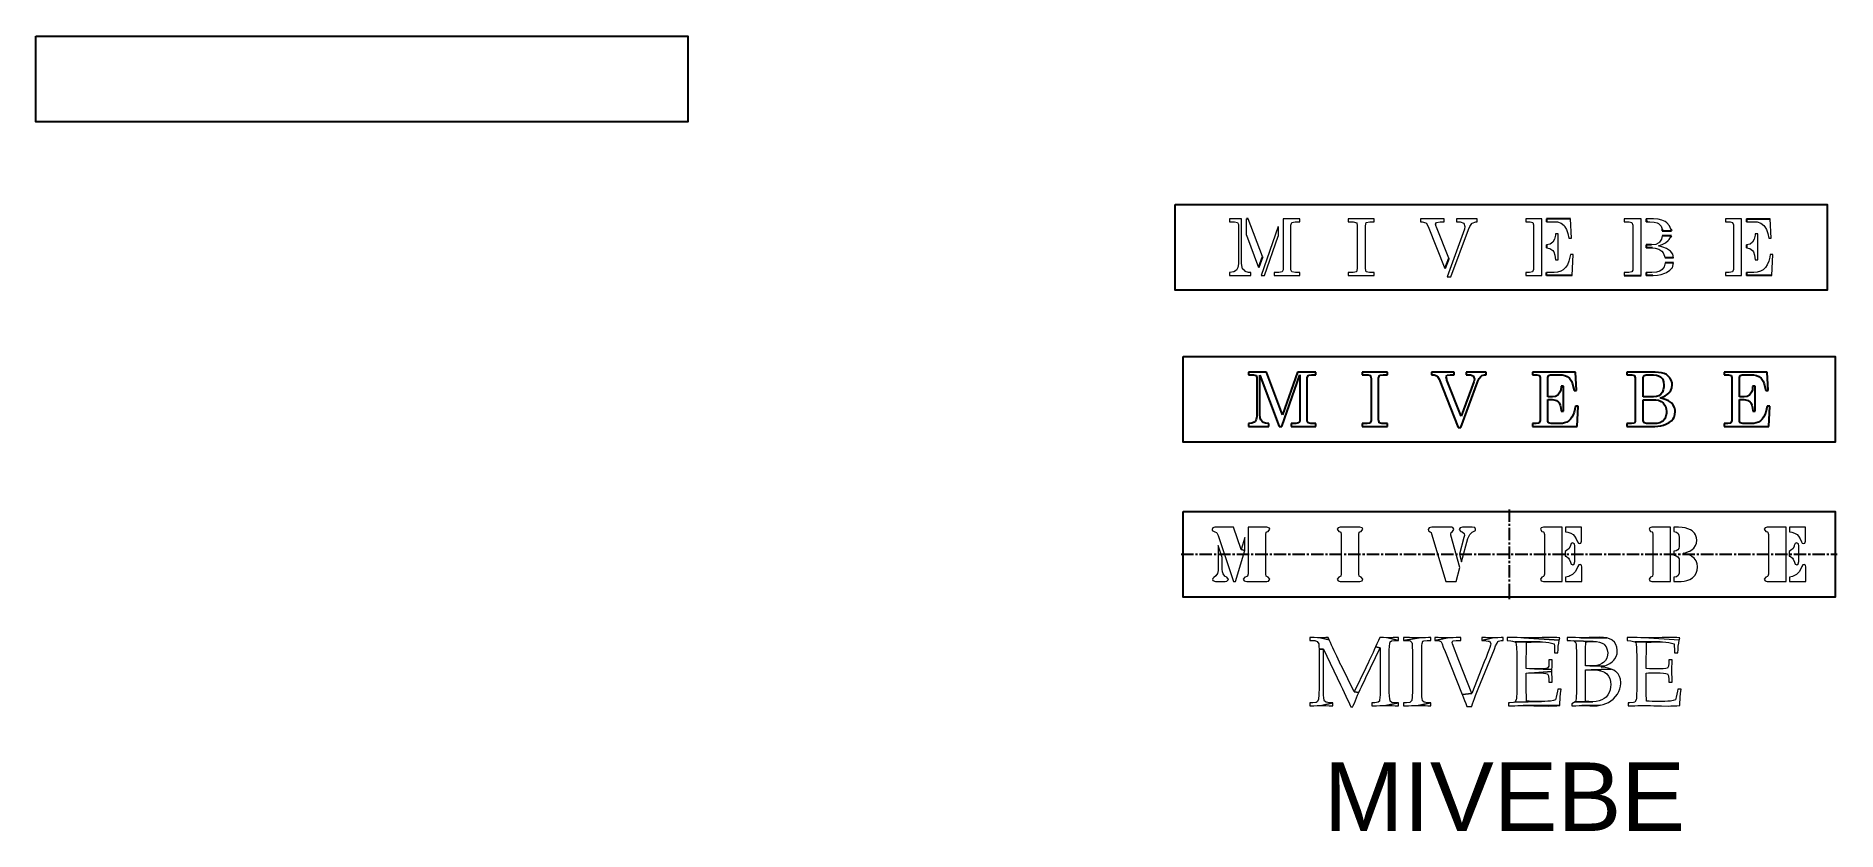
# Model space of a CAD drawing. Header units: inches. Extents: x 11 to 120, y 33 to 81.
import ezdxf

# ---------------------------------------------------------------- set-up
doc = ezdxf.new("R2010")
doc.units = ezdxf.units.IN
doc.header["$MEASUREMENT"] = 0
doc.linetypes.add('CENTER2', pattern=[1.125, 0.75, -0.125, 0.125, -0.125])
doc.styles.get("Standard").update_dxf_attribs({"font": 'arial.ttf'})

msp = doc.modelspace()

# ---------------------------------------------------------------- texts
at = {"insert": (80.8, 36.65), "char_height": 4.1473, "attachment_point": 1}
msp.add_mtext_dynamic_manual_height_columns('\\pxqc;MIVEBE', width=38.1804, gutter_width=20.74, heights=[0], dxfattribs=at)

# ---------------------------------------------------------------- blocks, each defined once
blk = doc.blocks.new('*U9')
at = {"color": 0, "linetype": 'CENTER2', "transparency": 16777216}
blk.add_line((0, 2.72), (0, -2.72), dxfattribs=at)
blk = doc.blocks.new('*U10')
at = {"color": 0, "linetype": 'CENTER2', "transparency": 16777216}
blk.add_line((-19.87, 0), (19.87, 0), dxfattribs=at)

# ---------------------------------------------------------------- linework, layer by layer
at = {"color": 139, "lineweight": 0}
for p, q in [((83.97, 69.57), (83.24, 69.57)), ((83.24, 69.57), (83.24, 69.39)), ((83.24, 69.39), (83.53, 69.39)), ((83.53, 69.39), (83.73, 69.36)), ((83.73, 69.36), (83.78, 69.23)), ((83.78, 69.23), (83.78, 66.86)), ((83.97, 66.89), (83.97, 69.57)), ((84.27, 68.58), (84.27, 69.57)), ((85.23, 67.3), (84.37, 69.57)), ((86.18, 69.11), (85.15, 66.14)), ((86.18, 69.11), (86.18, 68.53)), ((86.48, 69.57), (86.48, 66.49)), ((87.5, 69.57), (86.48, 69.57)), ((86.96, 69.2), (87.02, 69.35)), ((86.96, 66.49), (86.96, 69.2)), ((87.02, 69.35), (87.22, 69.39)), ((87.22, 69.39), (87.5, 69.39)), ((87.5, 69.39), (87.5, 69.57)), ((92.01, 69.57), (90.43, 69.57)), ((90.43, 69.57), (90.43, 69.39)), ((90.43, 69.39), (90.7, 69.39)), ((90.7, 69.39), (90.72, 69.39)), ((90.72, 69.39), (90.94, 69.34)), ((90.94, 69.34), (90.98, 69.16)), ((90.98, 69.16), (90.98, 66.57)), ((91.47, 69.16), (91.51, 69.35)), ((91.47, 66.57), (91.47, 69.16)), ((91.51, 69.35), (91.52, 69.35)), ((91.52, 69.35), (91.74, 69.39)), ((91.74, 69.39), (92.01, 69.39)), ((92.01, 69.39), (92.01, 69.57)), ((96.24, 69.57), (94.8, 69.57)), ((94.8, 69.57), (94.8, 69.39)), ((94.8, 69.39), (94.91, 69.39)), ((94.91, 69.39), (94.91, 69.39)), ((94.91, 69.39), (95.13, 69.34)), ((95.13, 69.34), (95.15, 69.33)), ((95.15, 69.33), (95.27, 69.12)), ((95.27, 69.12), (96.29, 66.57)), ((95.72, 69.26), (95.78, 69.36)), ((95.76, 69.11), (95.72, 69.26)), ((95.78, 69.07), (95.76, 69.11)), ((95.78, 69.36), (95.99, 69.39)), ((96.52, 67.2), (95.78, 69.07)), ((95.99, 69.39), (96.24, 69.39)), ((96.24, 69.39), (96.24, 69.57)), ((97.48, 68.96), (96.42, 66.06)), ((96.65, 66.06), (97.71, 68.93)), ((98.25, 69.57), (96.99, 69.57)), ((96.99, 69.57), (96.99, 69.39)), ((96.99, 69.39), (97.22, 69.39)), ((97.22, 69.39), (97.43, 69.32)), ((97.43, 69.32), (97.5, 69.12)), ((97.5, 69.12), (97.48, 68.96)), ((97.71, 68.93), (97.79, 69.12)), ((97.79, 69.12), (97.92, 69.29)), ((97.92, 69.29), (97.94, 69.31)), ((97.94, 69.31), (98.15, 69.39)), ((98.15, 69.39), (98.25, 69.39)), ((98.25, 69.39), (98.25, 69.57)), ((102.15, 69.57), (101.18, 69.57)), ((101.18, 69.57), (101.18, 69.39)), ((101.18, 69.39), (101.46, 69.39)), ((101.46, 69.39), (101.61, 69.35)), ((101.61, 69.35), (101.66, 69.22)), ((101.66, 69.22), (101.66, 66.51)), ((102.15, 66.15), (102.15, 69.57)), ((102.45, 69.39), (102.99, 69.39)), ((102.99, 69.39), (103.11, 69.39)), ((103.11, 69.39), (103.33, 69.32)), ((103.33, 69.32), (103.51, 69.17)), ((103.51, 69.17), (103.56, 69.1)), ((103.56, 69.1), (103.66, 68.93)), ((103.66, 68.93), (103.73, 68.7)), ((103.95, 68.41), (103.89, 69.57)), ((108.17, 69.57), (107.14, 69.57)), ((107.14, 69.57), (107.14, 69.39)), ((107.14, 69.39), (107.44, 69.39)), ((107.44, 69.39), (107.61, 69.35)), ((107.61, 69.35), (107.67, 69.2)), ((107.67, 69.2), (107.67, 66.46)), ((108.17, 66.15), (108.17, 69.57)), ((108.92, 69.57), (108.47, 69.57)), ((108.58, 69.4), (108.7, 69.4)), ((108.7, 69.4), (108.96, 69.38)), ((109.2, 69.55), (108.92, 69.57)), ((108.96, 69.38), (109.14, 69.34)), ((109.14, 69.34), (109.22, 69.3)), ((109.43, 69.5), (109.2, 69.55)), ((109.22, 69.3), (109.38, 69.13)), ((109.38, 69.13), (109.45, 68.96)), ((109.62, 69.41), (109.43, 69.5)), ((109.73, 69.34), (109.62, 69.41)), ((109.89, 69.16), (109.73, 69.34)), ((109.98, 68.96), (109.89, 69.16)), ((114.25, 69.57), (113.28, 69.57)), ((113.28, 69.57), (113.28, 69.39)), ((113.28, 69.39), (113.56, 69.39)), ((113.56, 69.39), (113.71, 69.35)), ((113.71, 69.35), (113.76, 69.22)), ((113.76, 69.22), (113.76, 66.51)), ((114.25, 66.15), (114.25, 69.57)), ((114.55, 69.39), (115.09, 69.39)), ((115.09, 69.39), (115.21, 69.39)), ((115.21, 69.39), (115.43, 69.32)), ((115.43, 69.32), (115.61, 69.17)), ((115.61, 69.17), (115.66, 69.1)), ((115.66, 69.1), (115.76, 68.93)), ((115.76, 68.93), (115.84, 68.7)), ((116.05, 68.41), (115.99, 69.57)), ((84.27, 68.58), (85, 66.64)), ((85.35, 66.15), (86.18, 68.53)), ((102.67, 68.04), (102.45, 68)), ((102.45, 67.83), (102.64, 67.79)), ((102.64, 67.79), (102.83, 67.66)), ((102.83, 68.16), (102.67, 68.04)), ((102.93, 68.34), (102.83, 68.16)), ((102.83, 67.66), (102.88, 67.58)), ((102.98, 68.58), (102.93, 68.34)), ((103.14, 68.68), (102.98, 68.68)), ((102.98, 68.68), (102.98, 68.58)), ((103.14, 67.1), (103.14, 68.68)), ((103.73, 68.7), (103.8, 68.41)), ((103.8, 68.41), (103.95, 68.41)), ((109.06, 68.03), (108.81, 68)), ((108.87, 67.82), (109.03, 67.81)), ((109.03, 67.81), (109.25, 67.75)), ((109.25, 68.13), (109.06, 68.03)), ((109.23, 67.94), (109.45, 68.02)), ((109.49, 67.87), (109.23, 67.94)), ((109.29, 68.17), (109.25, 68.13)), ((109.25, 67.75), (109.43, 67.62)), ((109.4, 68.34), (109.29, 68.17)), ((109.45, 68.55), (109.4, 68.34)), ((109.45, 68.02), (109.65, 68.13)), ((109.71, 67.78), (109.49, 67.87)), ((109.65, 68.13), (109.81, 68.26)), ((109.89, 67.67), (109.71, 67.78)), ((109.81, 68.26), (109.87, 68.32)), ((109.87, 68.32), (109.97, 68.48)), ((109.95, 67.62), (109.89, 67.67)), ((114.77, 68.04), (114.55, 68)), ((114.55, 67.83), (114.75, 67.79)), ((114.75, 67.79), (114.93, 67.66)), ((114.93, 68.16), (114.77, 68.04)), ((115.03, 68.34), (114.93, 68.16)), ((114.93, 67.66), (114.98, 67.58)), ((115.08, 68.58), (115.03, 68.34)), ((115.25, 68.68), (115.08, 68.68)), ((115.08, 68.68), (115.08, 68.58)), ((115.25, 67.1), (115.25, 68.68)), ((115.84, 68.7), (115.9, 68.41)), ((115.9, 68.41), (116.05, 68.41)), ((83.75, 66.63), (83.67, 66.46)), ((83.78, 66.86), (83.75, 66.63)), ((84, 66.64), (83.97, 66.89)), ((84.03, 66.56), (84, 66.64)), ((84.19, 66.4), (84.03, 66.56)), ((90.98, 66.57), (90.93, 66.37)), ((91.51, 66.37), (91.47, 66.57)), ((102.88, 67.58), (102.95, 67.37)), ((102.95, 67.37), (102.98, 67.1)), ((102.98, 67.1), (103.14, 67.1)), ((103.6, 66.63), (103.46, 66.49)), ((103.71, 66.8), (103.6, 66.63)), ((103.8, 67.01), (103.71, 66.8)), ((103.86, 67.26), (103.8, 67.01)), ((103.89, 67.42), (103.86, 67.26)), ((104.06, 67.42), (103.89, 67.42)), ((104, 66.15), (104.06, 67.42)), ((109.43, 67.62), (109.51, 67.52)), ((109.56, 66.67), (109.44, 66.5)), ((109.51, 67.52), (109.63, 67.22)), ((109.63, 66.92), (109.56, 66.67)), ((109.91, 66.47), (110.06, 66.62)), ((110.1, 67.44), (109.95, 67.62)), ((110.06, 66.62), (110.07, 66.62)), ((110.07, 66.62), (110.14, 66.92)), ((110.14, 67.22), (110.1, 67.44)), ((114.98, 67.58), (115.05, 67.37)), ((115.05, 67.37), (115.08, 67.1)), ((115.08, 67.1), (115.25, 67.1)), ((115.7, 66.63), (115.56, 66.49)), ((115.81, 66.8), (115.7, 66.63)), ((115.9, 67.01), (115.81, 66.8)), ((115.96, 67.26), (115.9, 67.01)), ((115.99, 67.42), (115.96, 67.26)), ((116.15, 67.42), (115.99, 67.42)), ((116.1, 66.15), (116.15, 67.42)), ((83.5, 66.37), (83.24, 66.32)), ((83.24, 66.32), (83.24, 66.15)), ((83.24, 66.15), (84.53, 66.15)), ((83.67, 66.46), (83.5, 66.37)), ((84.19, 66.39), (84.19, 66.4)), ((84.39, 66.33), (84.19, 66.39)), ((84.53, 66.32), (84.39, 66.33)), ((84.53, 66.15), (84.53, 66.32)), ((85.15, 66.14), (85.35, 66.15)), ((86.23, 66.32), (85.94, 66.32)), ((85.94, 66.32), (85.94, 66.15)), ((85.94, 66.15), (87.5, 66.15)), ((86.42, 66.37), (86.23, 66.32)), ((86.48, 66.49), (86.42, 66.37)), ((87.02, 66.36), (86.96, 66.49)), ((87.24, 66.32), (87.02, 66.36)), ((87.5, 66.32), (87.24, 66.32)), ((87.5, 66.15), (87.5, 66.32)), ((90.73, 66.32), (90.43, 66.32)), ((90.43, 66.32), (90.43, 66.15)), ((90.43, 66.15), (92.01, 66.15)), ((90.93, 66.37), (90.73, 66.32)), ((91.71, 66.32), (91.51, 66.37)), ((92.01, 66.32), (91.71, 66.32)), ((92.01, 66.15), (92.01, 66.32)), ((96.42, 66.06), (96.65, 66.06)), ((101.41, 66.32), (101.18, 66.32)), ((101.18, 66.32), (101.18, 66.15)), ((101.18, 66.15), (102.15, 66.15)), ((101.6, 66.37), (101.41, 66.32)), ((101.66, 66.51), (101.6, 66.37)), ((102.9, 66.32), (102.45, 66.32)), ((103.11, 66.34), (102.9, 66.32)), ((103.3, 66.4), (103.11, 66.34)), ((103.46, 66.49), (103.3, 66.4)), ((107.43, 66.32), (107.14, 66.32)), ((107.14, 66.32), (107.14, 66.15)), ((107.61, 66.36), (107.43, 66.32)), ((107.67, 66.46), (107.61, 66.36)), ((108.83, 66.32), (108.47, 66.32)), ((109.1, 66.34), (108.83, 66.32)), ((108.87, 66.15), (108.91, 66.15)), ((108.91, 66.15), (109.16, 66.17)), ((109.31, 66.41), (109.1, 66.34)), ((109.16, 66.17), (109.39, 66.21)), ((109.44, 66.5), (109.31, 66.41)), ((109.39, 66.21), (109.6, 66.28)), ((109.6, 66.28), (109.71, 66.33)), ((109.71, 66.33), (109.91, 66.47)), ((113.51, 66.32), (113.28, 66.32)), ((113.28, 66.32), (113.28, 66.15)), ((113.28, 66.15), (114.25, 66.15)), ((113.7, 66.37), (113.51, 66.32)), ((113.76, 66.51), (113.7, 66.37)), ((115, 66.32), (114.55, 66.32)), ((115.21, 66.34), (115, 66.32)), ((115.4, 66.4), (115.21, 66.34)), ((115.56, 66.49), (115.4, 66.4)), ((88.1, 44.22), (88.1, 44.03)), ((88.36, 44.21), (88.1, 44.22)), ((88.1, 44.03), (88.25, 44.03)), ((88.25, 44.03), (88.41, 44.03)), ((88.56, 44.2), (88.36, 44.21)), ((88.41, 44.03), (88.55, 43.98)), ((88.55, 43.98), (88.64, 43.83)), ((88.7, 44.2), (88.56, 44.2)), ((88.64, 43.83), (88.64, 43.81)), ((88.64, 43.81), (88.65, 43.68)), ((88.65, 43.68), (88.66, 43.51)), ((88.74, 44.2), (88.7, 44.2)), ((89.28, 44.07), (88.74, 44.2)), ((88.89, 44.2), (88.74, 44.2)), ((88.74, 44.2), (89.28, 44.07)), ((89.08, 44.21), (88.89, 44.2)), ((89.21, 44.22), (89.08, 44.21)), ((89.28, 44.07), (89.21, 44.22)), ((89.35, 43.91), (89.28, 44.07)), ((89.42, 43.75), (89.35, 43.91)), ((89.5, 43.59), (89.42, 43.75)), ((92.09, 43.66), (92.01, 43.48)), ((92.17, 43.84), (92.09, 43.66)), ((92.36, 43.59), (92.09, 43.66)), ((92.09, 43.66), (92.36, 43.59)), ((92.26, 44.03), (92.17, 43.84)), ((92.34, 44.22), (92.26, 44.03)), ((92.57, 44.21), (92.34, 44.22)), ((92.75, 44.2), (92.57, 44.21)), ((92.85, 44.2), (92.75, 44.2)), ((92.98, 44.2), (92.85, 44.2)), ((92.85, 44.2), (93.47, 44.03)), ((93.47, 44.03), (92.85, 44.2)), ((92.91, 43.46), (92.92, 43.7)), ((92.92, 43.7), (92.94, 43.86)), ((92.94, 43.86), (92.97, 43.95)), ((92.97, 43.95), (93.06, 44.01)), ((93.15, 44.21), (92.98, 44.2)), ((93.06, 44.01), (93.28, 44.03)), ((93.38, 44.21), (93.15, 44.21)), ((93.28, 44.03), (93.47, 44.03)), ((93.47, 44.22), (93.38, 44.21)), ((93.47, 44.03), (93.47, 44.22)), ((93.77, 44.22), (93.77, 44.03)), ((93.96, 44.21), (93.77, 44.22)), ((94.72, 44.2), (93.77, 44.03)), ((93.77, 44.03), (94.72, 44.2)), ((93.77, 44.03), (94, 44.03)), ((94.14, 44.21), (93.96, 44.21)), ((94, 44.03), (94.18, 44.01)), ((94.32, 44.2), (94.14, 44.21)), ((94.18, 44.01), (94.28, 43.92)), ((94.28, 43.92), (94.3, 43.86)), ((94.3, 43.86), (94.31, 43.76)), ((94.31, 43.76), (94.31, 43.62)), ((94.51, 44.2), (94.32, 44.2)), ((94.69, 44.2), (94.51, 44.2)), ((94.72, 44.2), (94.69, 44.2)), ((94.92, 44.2), (94.72, 44.2)), ((94.89, 43.74), (94.9, 43.85)), ((94.89, 43.62), (94.89, 43.74)), ((94.9, 43.85), (94.95, 43.99)), ((95.11, 44.2), (94.92, 44.2)), ((94.95, 43.99), (95, 44.01)), ((95, 44.01), (95.21, 44.03)), ((95.29, 44.21), (95.11, 44.2)), ((95.21, 44.03), (95.44, 44.03)), ((95.44, 44.22), (95.29, 44.21)), ((95.44, 44.03), (95.44, 44.22)), ((95.67, 44.22), (95.67, 44.03)), ((95.88, 44.21), (95.67, 44.22)), ((96.44, 44.2), (95.67, 44.03)), ((95.67, 44.03), (96.44, 44.2)), ((95.67, 44.03), (95.79, 44.03)), ((95.79, 44.03), (95.9, 44.03)), ((96.07, 44.2), (95.88, 44.21)), ((95.9, 44.03), (96.04, 43.98)), ((96.04, 43.98), (96.06, 43.95)), ((96.06, 43.95), (96.11, 43.83)), ((96.25, 44.2), (96.07, 44.2)), ((96.11, 43.83), (96.19, 43.64)), ((96.41, 44.2), (96.25, 44.2)), ((96.44, 44.2), (96.41, 44.2)), ((96.6, 44.2), (96.44, 44.2)), ((96.78, 44.2), (96.6, 44.2)), ((96.72, 43.92), (96.77, 44.01)), ((96.74, 43.83), (96.72, 43.92)), ((97.12, 42.83), (96.74, 43.83)), ((96.77, 44.01), (96.96, 44.03)), ((96.77, 44.01), (96.77, 44.01)), ((96.97, 44.21), (96.78, 44.2)), ((96.96, 44.03), (97.25, 44.03)), ((97.17, 44.22), (96.97, 44.21)), ((97.25, 44.22), (97.17, 44.22)), ((97.25, 44.03), (97.25, 44.22)), ((98.53, 44.22), (98.53, 44.03)), ((98.74, 44.21), (98.53, 44.22)), ((99.17, 44.2), (98.53, 44.03)), ((98.53, 44.03), (99.17, 44.2)), ((98.53, 44.03), (98.78, 44.01)), ((98.93, 44.2), (98.74, 44.21)), ((98.78, 44.01), (98.9, 44)), ((98.9, 44), (98.98, 43.99)), ((99.1, 44.2), (98.93, 44.2)), ((98.98, 43.99), (99.06, 43.86)), ((99.04, 43.75), (99, 43.62)), ((99.06, 43.83), (99.04, 43.75)), ((99.06, 43.86), (99.06, 43.83)), ((99.17, 44.2), (99.1, 44.2)), ((99.32, 44.2), (99.17, 44.2)), ((99.28, 43.51), (99.36, 43.71)), ((99.5, 44.2), (99.32, 44.2)), ((99.36, 43.71), (99.45, 43.88)), ((99.45, 43.88), (99.5, 43.97)), ((99.7, 44.21), (99.5, 44.2)), ((99.5, 43.97), (99.53, 43.99)), ((99.53, 43.99), (99.7, 44.03)), ((99.82, 44.22), (99.7, 44.21)), ((99.7, 44.03), (99.82, 44.03)), ((99.82, 44.03), (99.82, 44.22)), ((100.36, 44.22), (100.05, 44.22)), ((100.05, 44.22), (100.05, 44.03)), ((100.05, 44.03), (100.27, 44.01)), ((100.27, 44.01), (100.38, 44)), ((100.67, 44.21), (100.36, 44.22)), ((100.38, 44), (100.52, 43.96)), ((100.52, 43.96), (100.58, 43.89)), ((102.06, 43.96), (100.52, 43.96)), ((100.52, 43.96), (102.06, 43.96)), ((100.58, 43.89), (100.6, 43.82)), ((100.6, 43.82), (100.63, 43.59)), ((100.88, 44.2), (100.67, 44.21)), ((101.05, 44.2), (100.88, 44.2)), ((101.06, 44.2), (101.05, 44.2)), ((102.18, 44.22), (101.06, 44.2)), ((103.21, 44.05), (101.06, 44.2)), ((101.06, 44.2), (103.21, 44.05)), ((101.22, 43.92), (101.32, 43.93)), ((101.22, 43.74), (101.22, 43.92)), ((101.22, 43.55), (101.22, 43.74)), ((101.32, 43.93), (101.51, 43.94)), ((101.51, 43.94), (101.7, 43.95)), ((101.7, 43.95), (101.88, 43.96)), ((101.88, 43.96), (102.06, 43.96)), ((102.06, 43.96), (102.2, 43.96)), ((102.71, 44.22), (102.18, 44.22)), ((102.2, 43.96), (102.39, 43.94)), ((102.39, 43.94), (102.58, 43.92)), ((102.58, 43.92), (102.75, 43.88)), ((102.89, 44.22), (102.71, 44.22)), ((102.75, 43.88), (102.9, 43.83)), ((103.07, 44.21), (102.89, 44.22)), ((102.9, 43.83), (102.92, 43.69)), ((102.92, 43.69), (102.93, 43.51)), ((103.25, 44.2), (103.07, 44.21)), ((103.14, 43.5), (103.15, 43.7)), ((103.15, 43.7), (103.18, 43.88)), ((103.18, 43.88), (103.21, 44.05)), ((103.21, 44.05), (103.25, 44.2)), ((103.93, 44.22), (103.69, 44.22)), ((103.69, 44.22), (103.69, 44.03)), ((103.69, 44.03), (103.89, 44.03)), ((103.89, 44.03), (104.09, 44.01)), ((104.2, 44.21), (103.93, 44.22)), ((104.09, 44.01), (104.2, 43.92)), ((105.27, 43.98), (104.09, 44.01)), ((104.09, 44.01), (105.27, 43.98)), ((104.41, 44.2), (104.2, 44.21)), ((104.2, 43.92), (104.21, 43.89)), ((104.21, 43.89), (104.23, 43.79)), ((104.23, 43.79), (104.24, 43.62)), ((104.53, 44.2), (104.41, 44.2)), ((106.09, 44.19), (104.53, 44.2)), ((104.65, 44.2), (104.53, 44.2)), ((104.53, 44.2), (106.09, 44.19)), ((104.81, 44.2), (104.65, 44.2)), ((105.02, 44.21), (104.81, 44.2)), ((104.81, 43.66), (104.82, 43.81)), ((104.81, 43.48), (104.81, 43.66)), ((104.82, 43.81), (104.83, 43.95)), ((104.83, 43.95), (104.91, 43.96)), ((104.91, 43.96), (105.09, 43.98)), ((105.25, 44.22), (105.02, 44.21)), ((105.09, 43.98), (105.27, 43.98)), ((105.68, 44.23), (105.25, 44.22)), ((105.27, 43.98), (105.47, 43.97)), ((105.47, 43.97), (105.66, 43.94)), ((105.66, 43.94), (105.81, 43.88)), ((105.9, 44.22), (105.68, 44.23)), ((105.81, 43.88), (105.94, 43.81)), ((106.09, 44.19), (105.9, 44.22)), ((105.94, 43.81), (105.96, 43.78)), ((105.96, 43.78), (106.06, 43.65)), ((106.06, 43.65), (106.12, 43.48)), ((106.25, 44.14), (106.09, 44.19)), ((106.39, 44.08), (106.25, 44.14)), ((106.42, 44.05), (106.39, 44.08)), ((106.56, 43.93), (106.42, 44.05)), ((106.65, 43.79), (106.56, 43.93)), ((106.71, 43.63), (106.65, 43.79)), ((107.63, 44.22), (107.32, 44.22)), ((107.32, 44.22), (107.32, 44.03)), ((107.32, 44.03), (107.54, 44.01)), ((107.54, 44.01), (107.64, 44)), ((107.94, 44.21), (107.63, 44.22)), ((107.64, 44), (107.79, 43.96)), ((107.79, 43.96), (107.85, 43.89)), ((109.33, 43.96), (107.79, 43.96)), ((107.79, 43.96), (109.33, 43.96)), ((107.85, 43.89), (107.87, 43.82)), ((107.87, 43.82), (107.89, 43.59)), ((108.15, 44.2), (107.94, 44.21)), ((108.31, 44.2), (108.15, 44.2)), ((108.33, 44.2), (108.31, 44.2)), ((109.45, 44.22), (108.33, 44.2)), ((110.48, 44.05), (108.33, 44.2)), ((108.49, 43.92), (108.59, 43.93)), ((108.49, 43.74), (108.49, 43.92)), ((108.49, 43.55), (108.49, 43.74)), ((108.59, 43.93), (108.78, 43.94)), ((108.78, 43.94), (108.97, 43.95)), ((108.97, 43.95), (109.15, 43.96)), ((109.15, 43.96), (109.33, 43.96)), ((109.33, 43.96), (109.47, 43.96)), ((109.97, 44.22), (109.45, 44.22)), ((109.47, 43.96), (109.66, 43.94)), ((109.66, 43.94), (109.85, 43.92)), ((109.85, 43.92), (110.01, 43.88)), ((110.16, 44.22), (109.97, 44.22)), ((110.01, 43.88), (110.17, 43.83)), ((110.34, 44.21), (110.16, 44.22)), ((110.17, 43.83), (110.18, 43.69)), ((110.18, 43.69), (110.2, 43.51)), ((110.52, 44.2), (110.34, 44.21)), ((110.41, 43.5), (110.42, 43.7)), ((110.42, 43.7), (110.45, 43.88)), ((110.45, 43.88), (110.48, 44.05)), ((110.48, 44.05), (110.52, 44.2)), ((88.66, 43.51), (88.66, 43.3)), ((88.93, 43.51), (88.66, 43.51)), ((88.66, 43.51), (88.93, 43.51)), ((88.66, 43.3), (88.66, 43.04)), ((88.66, 43.04), (88.66, 41.4)), ((88.93, 41.26), (88.93, 43.51)), ((88.93, 43.51), (89.97, 41.35)), ((89.57, 43.42), (89.5, 43.59)), ((89.65, 43.26), (89.57, 43.42)), ((89.74, 43.08), (89.65, 43.26)), ((89.82, 42.91), (89.74, 43.08)), ((89.9, 42.73), (89.82, 42.91)), ((89.99, 42.55), (89.9, 42.73)), ((90.02, 42.5), (89.99, 42.55)), ((91.5, 41.8), (92.36, 43.59)), ((91.63, 42.67), (91.56, 42.52)), ((91.7, 42.82), (91.63, 42.67)), ((91.78, 42.98), (91.7, 42.82)), ((91.85, 43.14), (91.78, 42.98)), ((91.93, 43.31), (91.85, 43.14)), ((92.01, 43.48), (91.93, 43.31)), ((92.36, 43.59), (92.36, 41.23)), ((92.91, 43.31), (92.91, 43.46)), ((92.91, 41.19), (92.91, 43.31)), ((94.31, 43.62), (94.32, 43.44)), ((94.32, 43.44), (94.33, 43.22)), ((94.33, 43.22), (94.33, 42.95)), ((94.33, 42.95), (94.33, 42.64)), ((94.33, 42.64), (94.33, 41.65)), ((94.88, 43.47), (94.89, 43.62)), ((94.88, 43.3), (94.88, 43.47)), ((94.88, 43.11), (94.88, 43.3)), ((94.88, 42.88), (94.88, 43.11)), ((94.88, 42.63), (94.88, 42.88)), ((94.88, 41.63), (94.88, 42.63)), ((96.19, 43.64), (96.3, 43.37)), ((96.3, 43.37), (97.34, 40.77)), ((97.91, 40.82), (97.12, 42.83)), ((98.67, 42.74), (97.91, 40.82)), ((98.3, 41.12), (99.28, 43.51)), ((98.78, 43.01), (98.67, 42.74)), ((98.87, 43.25), (98.78, 43.01)), ((98.95, 43.46), (98.87, 43.25)), ((99, 43.62), (98.95, 43.46)), ((100.63, 43.59), (100.63, 43.52)), ((100.63, 43.52), (100.64, 43.35)), ((100.64, 43.35), (100.64, 43.17)), ((100.64, 43.17), (100.64, 42.95)), ((100.64, 42.95), (100.64, 41.36)), ((101.21, 42.93), (101.22, 43.38)), ((101.21, 42.34), (101.21, 42.93)), ((101.22, 43.38), (101.22, 43.55)), ((102.59, 42.67), (102.58, 42.49)), ((102.79, 42.86), (102.59, 42.86)), ((102.59, 42.86), (102.59, 42.67)), ((102.78, 42.64), (102.79, 42.86)), ((102.78, 42.44), (102.78, 42.64)), ((102.93, 43.51), (102.93, 43.3)), ((102.93, 43.3), (103.13, 43.3)), ((103.13, 43.3), (103.14, 43.5)), ((104.24, 43.62), (104.25, 43.39)), ((104.25, 43.39), (104.25, 43.1)), ((104.25, 43.1), (104.25, 41.29)), ((104.8, 43.28), (104.81, 43.48)), ((104.8, 43.07), (104.8, 43.28)), ((104.8, 42.87), (104.8, 43.07)), ((104.8, 42.5), (104.8, 42.87)), ((105.66, 42.57), (105.49, 42.53)), ((105.8, 42.64), (105.66, 42.57)), ((105.9, 42.7), (105.8, 42.64)), ((106.01, 42.82), (105.9, 42.7)), ((105.93, 42.48), (106.12, 42.56)), ((106.09, 42.97), (106.01, 42.82)), ((106.14, 43.15), (106.09, 42.97)), ((106.12, 43.48), (106.15, 43.29)), ((106.12, 42.56), (106.28, 42.64)), ((106.15, 43.29), (106.14, 43.15)), ((106.28, 42.64), (106.41, 42.74)), ((106.41, 42.74), (106.52, 42.84)), ((106.52, 42.84), (106.58, 42.92)), ((106.58, 42.92), (106.66, 43.07)), ((106.66, 43.07), (106.72, 43.24)), ((106.73, 43.45), (106.71, 43.63)), ((106.72, 43.24), (106.73, 43.42)), ((106.73, 43.42), (106.73, 43.45)), ((107.89, 43.59), (107.9, 43.52)), ((107.9, 43.52), (107.9, 43.35)), ((107.9, 43.35), (107.91, 43.17)), ((107.91, 43.17), (107.91, 42.95)), ((107.91, 42.95), (107.91, 41.36)), ((108.48, 42.93), (108.49, 43.38)), ((108.48, 42.34), (108.48, 42.93)), ((108.49, 43.38), (108.49, 43.55)), ((109.86, 42.67), (109.84, 42.49)), ((110.06, 42.86), (109.86, 42.86)), ((109.86, 42.86), (109.86, 42.67)), ((110.04, 42.44), (110.05, 42.64)), ((110.05, 42.64), (110.06, 42.86)), ((110.2, 43.51), (110.2, 43.3)), ((110.2, 43.3), (110.4, 43.3)), ((110.4, 43.3), (110.41, 43.5)), ((90.78, 40.92), (90.02, 42.5)), ((91.49, 42.38), (90.78, 40.92)), ((91.32, 41.42), (91.41, 41.6)), ((91.41, 41.6), (91.5, 41.8)), ((91.56, 42.52), (91.49, 42.38)), ((94.33, 41.65), (94.33, 41.39)), ((94.88, 41.31), (94.88, 41.63)), ((101.41, 42.33), (101.21, 42.34)), ((101.21, 42.06), (101.35, 42.07)), ((101.21, 41.35), (101.21, 42.06)), ((101.35, 42.07), (101.54, 42.08)), ((101.59, 42.32), (101.41, 42.33)), ((101.54, 42.08), (101.72, 42.08)), ((101.72, 42.32), (101.59, 42.32)), ((102.01, 42.33), (101.72, 42.32)), ((101.72, 42.32), (102.77, 42.28)), ((102.77, 42.28), (101.72, 42.32)), ((102.77, 42.16), (101.72, 42.08)), ((101.72, 42.08), (102.77, 42.16)), ((101.72, 42.08), (101.79, 42.08)), ((101.79, 42.08), (102.05, 42.07)), ((102.24, 42.33), (102.01, 42.33)), ((102.05, 42.07), (102.26, 42.06)), ((102.39, 42.35), (102.24, 42.33)), ((102.26, 42.06), (102.4, 42.04)), ((102.49, 42.37), (102.39, 42.35)), ((102.4, 42.04), (102.49, 42.02)), ((102.51, 42.37), (102.49, 42.37)), ((102.49, 42.02), (102.5, 42.01)), ((102.5, 42.01), (102.57, 41.89)), ((102.58, 42.49), (102.51, 42.37)), ((102.57, 41.89), (102.59, 41.67)), ((102.59, 41.67), (102.59, 41.51)), ((102.59, 41.51), (102.79, 41.51)), ((102.77, 42.28), (102.78, 42.44)), ((102.77, 42.16), (102.77, 42.28)), ((102.77, 41.99), (102.77, 42.16)), ((102.78, 41.81), (102.77, 41.99)), ((102.79, 41.62), (102.78, 41.81)), ((102.79, 41.51), (102.79, 41.62)), ((104.99, 42.5), (104.8, 42.5)), ((104.8, 41.22), (104.8, 42.26)), ((104.8, 42.26), (104.96, 42.26)), ((104.96, 42.26), (105.14, 42.27)), ((105.07, 42.5), (104.99, 42.5)), ((105.93, 42.48), (105.07, 42.5)), ((105.29, 42.5), (105.07, 42.5)), ((105.07, 42.5), (105.93, 42.48)), ((106.36, 42.31), (105.14, 42.27)), ((105.14, 42.27), (106.36, 42.31)), ((105.14, 42.27), (105.36, 42.26)), ((105.49, 42.53), (105.29, 42.5)), ((105.36, 42.26), (105.56, 42.24)), ((105.56, 42.24), (105.72, 42.21)), ((105.72, 42.21), (105.85, 42.17)), ((105.76, 42.42), (105.93, 42.48)), ((105.99, 42.4), (105.76, 42.42)), ((105.85, 42.17), (105.95, 42.12)), ((105.95, 42.12), (106.09, 42.02)), ((106.18, 42.36), (105.99, 42.4)), ((106.09, 42.02), (106.2, 41.87)), ((106.36, 42.31), (106.18, 42.36)), ((106.2, 41.87), (106.27, 41.73)), ((106.27, 41.73), (106.31, 41.55)), ((106.31, 41.55), (106.33, 41.35)), ((106.51, 42.24), (106.36, 42.31)), ((106.63, 42.16), (106.51, 42.24)), ((106.66, 42.13), (106.63, 42.16)), ((106.78, 42.01), (106.66, 42.13)), ((106.86, 41.86), (106.78, 42.01)), ((106.92, 41.69), (106.86, 41.86)), ((106.94, 41.5), (106.92, 41.69)), ((106.94, 41.44), (106.94, 41.5)), ((108.68, 42.33), (108.48, 42.34)), ((108.48, 42.06), (108.62, 42.07)), ((108.48, 41.35), (108.48, 42.06)), ((108.62, 42.07), (108.81, 42.08)), ((108.86, 42.32), (108.68, 42.33)), ((108.81, 42.08), (108.99, 42.08)), ((108.99, 42.32), (108.86, 42.32)), ((109.28, 42.33), (108.99, 42.32)), ((108.99, 42.08), (109.06, 42.08)), ((109.06, 42.08), (109.32, 42.07)), ((109.5, 42.33), (109.28, 42.33)), ((109.32, 42.07), (109.53, 42.06)), ((109.66, 42.35), (109.5, 42.33)), ((109.53, 42.06), (109.67, 42.04)), ((109.76, 42.37), (109.66, 42.35)), ((109.67, 42.04), (109.76, 42.02)), ((109.77, 42.37), (109.76, 42.37)), ((109.76, 42.02), (109.77, 42.01)), ((109.84, 42.49), (109.77, 42.37)), ((109.77, 42.01), (109.84, 41.89)), ((109.84, 41.89), (109.86, 41.67)), ((109.86, 41.67), (109.86, 41.51)), ((109.86, 41.51), (110.06, 41.51)), ((110.04, 42.28), (110.04, 42.44)), ((110.04, 42.16), (110.04, 42.28)), ((110.04, 41.99), (110.04, 42.16)), ((110.05, 41.81), (110.04, 41.99)), ((110.06, 41.62), (110.05, 41.81)), ((110.06, 41.51), (110.06, 41.62)), ((88.62, 40.47), (88.55, 40.32)), ((88.64, 40.7), (88.62, 40.52)), ((88.62, 40.52), (88.62, 40.47)), ((88.65, 40.87), (88.64, 40.7)), ((88.66, 41.06), (88.65, 40.87)), ((88.66, 41.4), (88.66, 41.25)), ((88.66, 41.25), (88.66, 41.06)), ((88.93, 40.97), (88.93, 41.26)), ((88.94, 40.73), (88.93, 40.97)), ((88.95, 40.56), (88.94, 40.73)), ((88.97, 40.43), (88.95, 40.56)), ((88.99, 40.37), (88.97, 40.43)), ((89.09, 40.3), (88.99, 40.37)), ((89.97, 41.35), (90.08, 41.11)), ((90.08, 41.11), (90.19, 40.88)), ((90.19, 40.88), (90.29, 40.67)), ((90.29, 40.67), (90.37, 40.49)), ((90.37, 40.49), (90.45, 40.34)), ((90.78, 40.92), (91.08, 40.89)), ((91.08, 40.89), (90.78, 40.92)), ((90.8, 40.25), (90.86, 40.4)), ((90.86, 40.4), (90.93, 40.56)), ((90.93, 40.56), (91, 40.72)), ((91, 40.72), (91.08, 40.89)), ((91.08, 40.89), (91.16, 41.06)), ((91.16, 41.06), (91.24, 41.24)), ((91.24, 41.24), (91.32, 41.42)), ((92.33, 40.44), (92.32, 40.37)), ((92.35, 40.57), (92.33, 40.44)), ((92.36, 40.76), (92.35, 40.57)), ((92.36, 41.23), (92.36, 41.02)), ((92.36, 41.02), (92.36, 40.76)), ((92.91, 40.9), (92.91, 41.19)), ((92.92, 40.67), (92.91, 40.9)), ((92.94, 40.5), (92.92, 40.67)), ((92.96, 40.4), (92.94, 40.5)), ((92.97, 40.37), (92.96, 40.4)), ((93.08, 40.29), (92.97, 40.37)), ((94.27, 40.38), (94.16, 40.29)), ((94.28, 40.4), (94.27, 40.38)), ((94.29, 40.46), (94.28, 40.4)), ((94.3, 40.56), (94.29, 40.46)), ((94.31, 40.7), (94.3, 40.56)), ((94.32, 40.89), (94.31, 40.7)), ((94.33, 41.12), (94.32, 40.89)), ((94.33, 41.39), (94.33, 41.12)), ((94.88, 41.05), (94.88, 41.31)), ((94.89, 40.82), (94.88, 41.05)), ((94.89, 40.64), (94.89, 40.82)), ((94.9, 40.51), (94.89, 40.64)), ((94.92, 40.42), (94.9, 40.51)), ((94.92, 40.38), (94.92, 40.42)), ((95.03, 40.3), (94.92, 40.38)), ((97.34, 40.77), (97.91, 40.82)), ((97.91, 40.82), (97.34, 40.77)), ((97.34, 40.77), (97.35, 40.73)), ((97.35, 40.73), (97.42, 40.57)), ((97.42, 40.57), (97.48, 40.4)), ((97.48, 40.4), (97.55, 40.22)), ((98.01, 40.36), (98.07, 40.53)), ((98.07, 40.53), (98.14, 40.71)), ((98.14, 40.71), (98.21, 40.91)), ((98.21, 40.91), (98.3, 41.12)), ((100.61, 40.45), (100.53, 40.31)), ((100.62, 40.55), (100.61, 40.45)), ((100.63, 40.65), (100.62, 40.55)), ((100.64, 40.81), (100.63, 40.65)), ((100.64, 41.36), (100.64, 41.25)), ((100.64, 41.25), (100.64, 41.01)), ((100.64, 41.01), (100.64, 40.81)), ((101.21, 40.93), (101.21, 41.35)), ((101.22, 40.71), (101.21, 40.93)), ((101.22, 40.52), (101.22, 40.71)), ((101.22, 40.38), (101.22, 40.52)), ((101.22, 40.37), (101.22, 40.38)), ((101.4, 40.36), (101.22, 40.37)), ((102.68, 40.37), (102.52, 40.36)), ((102.86, 40.41), (102.68, 40.37)), ((102.98, 40.45), (102.86, 40.41)), ((103.03, 40.6), (102.98, 40.45)), ((103.07, 40.78), (103.03, 40.6)), ((103.11, 40.97), (103.07, 40.78)), ((103.13, 41.09), (103.11, 40.97)), ((103.32, 41.09), (103.13, 41.09)), ((103.25, 40.3), (103.26, 40.44)), ((103.26, 40.44), (103.27, 40.61)), ((103.27, 40.61), (103.29, 40.83)), ((103.29, 40.83), (103.32, 41.09)), ((104.23, 40.5), (104.2, 40.35)), ((104.24, 40.67), (104.23, 40.5)), ((104.25, 40.85), (104.24, 40.67)), ((104.25, 41.29), (104.25, 41.23)), ((104.25, 41.23), (104.25, 41.04)), ((104.25, 41.04), (104.25, 40.85)), ((104.8, 40.86), (104.8, 41.22)), ((104.81, 40.65), (104.8, 40.86)), ((104.8, 40.37), (104.81, 40.56)), ((105.01, 40.35), (104.8, 40.37)), ((104.81, 40.56), (104.81, 40.65)), ((105.63, 40.38), (105.45, 40.35)), ((105.8, 40.44), (105.63, 40.38)), ((105.94, 40.52), (105.8, 40.44)), ((106.05, 40.61), (105.94, 40.52)), ((106.16, 40.74), (106.05, 40.61)), ((106.24, 40.89), (106.16, 40.74)), ((106.2, 40.29), (106.34, 40.38)), ((106.3, 41.05), (106.24, 40.89)), ((106.32, 41.24), (106.3, 41.05)), ((106.33, 41.35), (106.32, 41.24)), ((106.34, 40.38), (106.48, 40.49)), ((106.48, 40.49), (106.5, 40.5)), ((106.5, 40.5), (106.63, 40.64)), ((106.63, 40.64), (106.74, 40.78)), ((106.74, 40.78), (106.83, 40.94)), ((106.83, 40.94), (106.89, 41.1)), ((106.89, 41.1), (106.93, 41.27)), ((106.93, 41.27), (106.94, 41.44)), ((107.87, 40.45), (107.8, 40.31)), ((107.89, 40.55), (107.87, 40.45)), ((107.9, 40.65), (107.89, 40.55)), ((107.91, 41.01), (107.9, 40.81)), ((107.9, 40.81), (107.9, 40.65)), ((107.91, 41.36), (107.91, 41.25)), ((107.91, 41.25), (107.91, 41.01)), ((108.48, 40.93), (108.48, 41.35)), ((108.48, 40.71), (108.48, 40.93)), ((108.49, 40.52), (108.48, 40.71)), ((108.49, 40.38), (108.49, 40.52)), ((108.49, 40.37), (108.49, 40.38)), ((108.67, 40.36), (108.49, 40.37)), ((109.95, 40.37), (109.79, 40.36)), ((110.12, 40.41), (109.95, 40.37)), ((110.25, 40.45), (110.12, 40.41)), ((110.29, 40.6), (110.25, 40.45)), ((110.34, 40.78), (110.29, 40.6)), ((110.38, 40.97), (110.34, 40.78)), ((110.4, 41.09), (110.38, 40.97)), ((110.59, 41.09), (110.4, 41.09)), ((110.52, 40.3), (110.53, 40.44)), ((110.53, 40.44), (110.54, 40.61)), ((110.54, 40.61), (110.56, 40.83)), ((110.56, 40.83), (110.59, 41.09)), ((88.29, 40.27), (88.1, 40.27)), ((88.1, 40.27), (88.1, 40.08)), ((88.1, 40.08), (88.35, 40.09)), ((88.49, 40.29), (88.29, 40.27)), ((88.35, 40.09), (88.55, 40.1)), ((88.55, 40.32), (88.49, 40.29)), ((88.55, 40.1), (88.72, 40.1)), ((88.72, 40.1), (88.83, 40.1)), ((89.49, 40.27), (88.83, 40.1)), ((88.83, 40.1), (89.49, 40.27)), ((88.83, 40.1), (88.92, 40.1)), ((88.92, 40.1), (89.08, 40.1)), ((89.08, 40.1), (89.27, 40.09)), ((89.29, 40.27), (89.09, 40.3)), ((89.27, 40.09), (89.49, 40.08)), ((89.38, 40.27), (89.29, 40.27)), ((89.49, 40.27), (89.38, 40.27)), ((89.49, 40.08), (89.49, 40.27)), ((90.45, 40.34), (90.51, 40.21)), ((90.51, 40.21), (90.55, 40.1)), ((90.55, 40.1), (90.59, 40.02)), ((90.59, 40.02), (90.7, 40.02)), ((90.7, 40.02), (90.73, 40.1)), ((90.73, 40.1), (90.8, 40.25)), ((92.04, 40.27), (91.85, 40.27)), ((91.85, 40.27), (91.85, 40.08)), ((91.85, 40.08), (91.96, 40.09)), ((91.96, 40.09), (92.15, 40.09)), ((92.24, 40.3), (92.04, 40.27)), ((92.15, 40.09), (92.34, 40.1)), ((92.32, 40.37), (92.24, 40.3)), ((92.34, 40.1), (92.52, 40.1)), ((92.52, 40.1), (92.7, 40.1)), ((93.47, 40.27), (92.7, 40.1)), ((92.7, 40.1), (93.47, 40.27)), ((92.7, 40.1), (92.73, 40.1)), ((92.73, 40.1), (92.91, 40.1)), ((92.91, 40.1), (93.09, 40.1)), ((93.29, 40.27), (93.08, 40.29)), ((93.09, 40.1), (93.28, 40.09)), ((93.28, 40.09), (93.47, 40.08)), ((93.3, 40.27), (93.29, 40.27)), ((93.47, 40.27), (93.3, 40.27)), ((93.47, 40.08), (93.47, 40.27)), ((93.95, 40.27), (93.77, 40.27)), ((93.77, 40.27), (93.77, 40.08)), ((93.77, 40.08), (93.91, 40.09)), ((93.91, 40.09), (94.08, 40.09)), ((94.16, 40.29), (93.95, 40.27)), ((94.08, 40.09), (94.27, 40.1)), ((94.27, 40.1), (94.46, 40.1)), ((94.46, 40.1), (94.66, 40.1)), ((95.44, 40.27), (94.66, 40.1)), ((94.66, 40.1), (95.44, 40.27)), ((94.66, 40.1), (94.7, 40.1)), ((94.7, 40.1), (94.9, 40.1)), ((94.9, 40.1), (95.08, 40.1)), ((95.23, 40.27), (95.03, 40.3)), ((95.08, 40.1), (95.26, 40.09)), ((95.25, 40.27), (95.23, 40.27)), ((95.44, 40.27), (95.25, 40.27)), ((95.26, 40.09), (95.44, 40.08)), ((95.44, 40.08), (95.44, 40.27)), ((97.55, 40.22), (97.61, 40.04)), ((97.61, 40.04), (97.91, 40.04)), ((97.91, 40.07), (97.96, 40.21)), ((97.91, 40.04), (97.91, 40.07)), ((97.96, 40.21), (98.01, 40.36)), ((100.22, 40.27), (100.13, 40.27)), ((100.13, 40.27), (100.13, 40.08)), ((100.13, 40.08), (100.32, 40.09)), ((100.44, 40.28), (100.22, 40.27)), ((100.32, 40.09), (100.53, 40.09)), ((100.53, 40.31), (100.44, 40.28)), ((102.13, 40.34), (100.53, 40.31)), ((100.53, 40.31), (102.13, 40.34)), ((100.53, 40.09), (100.71, 40.1)), ((100.71, 40.1), (100.88, 40.1)), ((100.88, 40.1), (101.03, 40.1)), ((103.25, 40.1), (101.03, 40.1)), ((101.03, 40.1), (101.03, 40.1)), ((101.03, 40.1), (101.16, 40.1)), ((101.03, 40.1), (103.25, 40.1)), ((101.16, 40.1), (101.31, 40.1)), ((101.31, 40.1), (101.48, 40.1)), ((101.58, 40.35), (101.4, 40.36)), ((101.48, 40.1), (101.68, 40.09)), ((101.76, 40.35), (101.58, 40.35)), ((101.68, 40.09), (101.9, 40.09)), ((101.95, 40.34), (101.76, 40.35)), ((101.9, 40.09), (102.14, 40.08)), ((102.13, 40.34), (101.95, 40.34)), ((102.34, 40.35), (102.13, 40.34)), ((102.14, 40.08), (102.59, 40.07)), ((102.52, 40.36), (102.34, 40.35)), ((102.59, 40.07), (102.7, 40.08)), ((102.7, 40.08), (102.88, 40.08)), ((102.88, 40.08), (103.07, 40.09)), ((103.07, 40.09), (103.25, 40.1)), ((103.25, 40.23), (103.25, 40.3)), ((103.25, 40.1), (103.25, 40.23)), ((104.17, 40.32), (103.98, 40.21)), ((103.98, 40.21), (103.98, 40.08)), ((103.98, 40.08), (104.22, 40.09)), ((104.2, 40.35), (104.17, 40.32)), ((105.25, 40.33), (104.17, 40.32)), ((104.17, 40.32), (105.25, 40.33)), ((104.22, 40.09), (104.41, 40.1)), ((104.41, 40.1), (104.58, 40.1)), ((105.69, 40.12), (104.58, 40.1)), ((104.58, 40.1), (105.69, 40.12)), ((104.58, 40.1), (104.68, 40.1)), ((104.68, 40.1), (104.86, 40.1)), ((104.86, 40.1), (105.07, 40.09)), ((105.18, 40.33), (105.01, 40.35)), ((105.07, 40.09), (105.3, 40.08)), ((105.25, 40.33), (105.18, 40.33)), ((105.45, 40.35), (105.25, 40.33)), ((105.3, 40.08), (105.31, 40.08)), ((105.31, 40.08), (105.51, 40.09)), ((105.51, 40.09), (105.69, 40.12)), ((105.69, 40.12), (105.87, 40.16)), ((105.87, 40.16), (106.04, 40.22)), ((106.04, 40.22), (106.2, 40.29)), ((107.49, 40.27), (107.39, 40.27)), ((107.39, 40.27), (107.39, 40.08)), ((107.39, 40.08), (107.59, 40.09)), ((107.71, 40.28), (107.49, 40.27)), ((107.59, 40.09), (107.8, 40.09)), ((107.8, 40.31), (107.71, 40.28)), ((107.8, 40.09), (107.98, 40.1)), ((107.98, 40.1), (108.15, 40.1)), ((108.15, 40.1), (108.3, 40.1)), ((108.3, 40.1), (108.3, 40.1)), ((108.3, 40.1), (108.43, 40.1)), ((108.43, 40.1), (108.58, 40.1)), ((108.58, 40.1), (108.75, 40.1)), ((108.85, 40.35), (108.67, 40.36)), ((108.75, 40.1), (108.95, 40.09)), ((109.03, 40.35), (108.85, 40.35)), ((108.95, 40.09), (109.17, 40.09)), ((109.22, 40.34), (109.03, 40.35)), ((109.17, 40.09), (109.41, 40.08)), ((109.4, 40.34), (109.22, 40.34)), ((109.61, 40.35), (109.4, 40.34)), ((109.41, 40.08), (109.86, 40.07)), ((109.79, 40.36), (109.61, 40.35)), ((109.86, 40.07), (109.97, 40.08)), ((109.97, 40.08), (110.15, 40.08)), ((110.15, 40.08), (110.33, 40.09)), ((110.33, 40.09), (110.52, 40.1)), ((110.52, 40.23), (110.52, 40.3)), ((110.52, 40.1), (110.52, 40.23))]:
    msp.add_line(p, q, dxfattribs=at)
for p, q in [((84.37, 69.57), (84.27, 69.57)), ((103.89, 69.57), (102.45, 69.57)), ((102.45, 69.57), (102.45, 69.39)), ((108.47, 69.57), (108.47, 69.4)), ((108.58, 69.4), (108.47, 69.4)), ((109.45, 68.96), (109.45, 68.85)), ((109.45, 68.85), (110.01, 68.85)), ((109.98, 68.96), (110.01, 68.85)), ((114.55, 69.57), (115.99, 69.57)), ((114.55, 69.57), (114.55, 69.39)), ((102.45, 68), (102.45, 67.83)), ((108.81, 68), (108.47, 68)), ((108.47, 68), (108.47, 67.82)), ((108.87, 67.82), (108.47, 67.82)), ((110.01, 68.55), (109.45, 68.55)), ((109.97, 68.48), (110.01, 68.55)), ((114.55, 68), (114.55, 67.83)), ((85.23, 67.3), (85, 66.64)), ((96.52, 67.2), (96.29, 66.57)), ((110.14, 67.22), (109.63, 67.22)), ((110.14, 66.92), (109.63, 66.92)), ((102.45, 66.15), (102.45, 66.32)), ((104, 66.15), (102.45, 66.15)), ((107.14, 66.15), (108.17, 66.15)), ((108.47, 66.32), (108.47, 66.15)), ((108.89, 66.15), (108.47, 66.15)), ((114.55, 66.32), (114.55, 66.15)), ((116.1, 66.15), (114.55, 66.15)), ((85.47, 60.29), (84.38, 60.29)), ((84.38, 60.29), (84.38, 60.13)), ((84.38, 60.13), (84.66, 60.13)), ((84.66, 60.13), (84.69, 60.13)), ((84.69, 60.13), (84.85, 60.09)), ((84.85, 60.09), (84.9, 59.97)), ((85.08, 57.73), (85.08, 60.11)), ((85.08, 60.11), (86.25, 57.01)), ((86.45, 57.7), (85.47, 60.29)), ((86.4, 57.01), (87.49, 60.13)), ((87.35, 60.29), (86.45, 57.7)), ((88.47, 60.29), (87.35, 60.29)), ((87.49, 60.13), (87.49, 57.34)), ((87.95, 59.94), (88.01, 60.08)), ((88.01, 60.08), (88.02, 60.1)), ((88.02, 60.1), (88.2, 60.13)), ((88.2, 60.13), (88.47, 60.13)), ((88.47, 60.13), (88.47, 60.29)), ((92.8, 60.29), (91.28, 60.29)), ((91.28, 60.29), (91.28, 60.13)), ((91.28, 60.13), (91.54, 60.13)), ((91.54, 60.13), (91.63, 60.12)), ((91.63, 60.12), (91.77, 60.08)), ((91.77, 60.08), (91.77, 60.07)), ((91.77, 60.07), (91.81, 59.9)), ((92.27, 59.93), (92.32, 60.08)), ((92.32, 60.08), (92.35, 60.1)), ((92.35, 60.1), (92.54, 60.13)), ((92.54, 60.13), (92.8, 60.13)), ((92.8, 60.13), (92.8, 60.29)), ((96.85, 60.29), (95.47, 60.29)), ((95.47, 60.29), (95.47, 60.13)), ((95.47, 60.13), (95.58, 60.13)), ((95.58, 60.13), (95.64, 60.12)), ((95.64, 60.12), (95.79, 60.07)), ((95.79, 60.07), (95.84, 60.03)), ((95.84, 60.03), (95.93, 59.87)), ((96.36, 60), (96.41, 60.09)), ((96.41, 60.09), (96.43, 60.1)), ((96.43, 60.1), (96.61, 60.13)), ((96.61, 60.13), (96.85, 60.13)), ((96.85, 60.13), (96.85, 60.29)), ((98.78, 60.29), (97.57, 60.29)), ((97.57, 60.29), (97.57, 60.13)), ((97.57, 60.13), (97.79, 60.13)), ((97.79, 60.13), (97.84, 60.12)), ((97.84, 60.12), (97.99, 60.06)), ((97.99, 60.06), (98.02, 60.03)), ((98.02, 60.03), (98.07, 59.86)), ((98.37, 59.91), (98.46, 60.02)), ((98.46, 60.02), (98.53, 60.08)), ((98.53, 60.08), (98.68, 60.13)), ((98.68, 60.13), (98.78, 60.13)), ((98.78, 60.13), (98.78, 60.29)), ((104.19, 60.29), (101.59, 60.29)), ((101.59, 60.29), (101.59, 60.13)), ((101.59, 60.13), (101.86, 60.13)), ((101.86, 60.13), (102.01, 60.08)), ((102.01, 60.08), (102.05, 59.96)), ((102.53, 59.96), (102.56, 60.08)), ((102.56, 60.08), (102.68, 60.13)), ((102.68, 60.13), (103.33, 60.13)), ((103.33, 60.13), (103.38, 60.13)), ((103.38, 60.13), (103.55, 60.09)), ((103.55, 60.09), (103.7, 60.03)), ((103.7, 60.03), (103.83, 59.92)), ((104.25, 59.19), (104.19, 60.29)), ((109.02, 60.29), (107.31, 60.29)), ((107.31, 60.29), (107.31, 60.13)), ((107.31, 60.13), (107.6, 60.13)), ((107.6, 60.13), (107.6, 60.13)), ((107.6, 60.13), (107.77, 60.08)), ((107.77, 60.08), (107.82, 59.94)), ((108.3, 59.96), (108.36, 60.09)), ((108.36, 60.09), (108.47, 60.12)), ((108.47, 60.12), (108.69, 60.13)), ((108.69, 60.13), (108.72, 60.13)), ((108.72, 60.13), (108.93, 60.12)), ((108.93, 60.12), (109.1, 60.1)), ((109.22, 60.28), (109.02, 60.29)), ((109.1, 60.1), (109.23, 60.07)), ((109.41, 60.26), (109.22, 60.28)), ((109.23, 60.07), (109.35, 60)), ((109.56, 60.21), (109.41, 60.26)), ((109.7, 60.14), (109.56, 60.21)), ((109.8, 60.07), (109.7, 60.14)), ((109.92, 59.95), (109.8, 60.07)), ((115.8, 60.29), (113.2, 60.29)), ((113.2, 60.29), (113.2, 60.13)), ((113.2, 60.13), (113.47, 60.13)), ((113.47, 60.13), (113.62, 60.08)), ((113.62, 60.08), (113.66, 59.96)), ((114.14, 59.96), (114.17, 60.08)), ((114.17, 60.08), (114.29, 60.13)), ((114.29, 60.13), (114.94, 60.13)), ((114.94, 60.13), (114.99, 60.13)), ((114.99, 60.13), (115.16, 60.09)), ((115.16, 60.09), (115.31, 60.03)), ((115.31, 60.03), (115.44, 59.92)), ((115.86, 59.19), (115.8, 60.29)), ((84.9, 59.97), (84.9, 57.7)), ((87.95, 57.34), (87.95, 59.94)), ((91.81, 59.9), (91.81, 57.42)), ((92.27, 59.9), (92.27, 59.93)), ((92.27, 57.42), (92.27, 59.9)), ((95.93, 59.87), (97.09, 56.93)), ((96.4, 59.86), (96.36, 60)), ((96.41, 59.81), (96.4, 59.86)), ((97.28, 57.62), (96.41, 59.81)), ((97.25, 56.93), (98.26, 59.68)), ((98.04, 59.71), (97.28, 57.62)), ((98.07, 59.86), (98.04, 59.71)), ((98.26, 59.68), (98.29, 59.74)), ((98.29, 59.74), (98.37, 59.91)), ((102.05, 59.96), (102.05, 57.36)), ((102.53, 58.79), (102.53, 59.96)), ((103.17, 58.95), (103.12, 58.9)), ((103.25, 59.07), (103.17, 58.95)), ((103.3, 59.23), (103.25, 59.07)), ((103.32, 59.43), (103.3, 59.23)), ((103.48, 59.45), (103.32, 59.45)), ((103.32, 59.45), (103.32, 59.43)), ((103.48, 57.93), (103.48, 59.45)), ((103.83, 59.92), (103.87, 59.86)), ((103.87, 59.86), (103.95, 59.74)), ((103.95, 59.74), (104.01, 59.58)), ((104.01, 59.58), (104.06, 59.4)), ((104.06, 59.4), (104.11, 59.19)), ((104.11, 59.19), (104.25, 59.19)), ((107.82, 59.94), (107.82, 57.31)), ((108.3, 58.79), (108.3, 59.96)), ((109.37, 58.96), (109.25, 58.86)), ((109.35, 60), (109.46, 59.88)), ((109.46, 59.07), (109.37, 58.96)), ((109.46, 59.88), (109.48, 59.85)), ((109.51, 59.22), (109.46, 59.07)), ((109.48, 59.85), (109.53, 59.7)), ((109.54, 59.41), (109.51, 59.22)), ((109.53, 59.7), (109.54, 59.51)), ((109.54, 59.51), (109.54, 59.41)), ((109.62, 58.86), (109.76, 58.94)), ((109.76, 58.94), (109.88, 59.04)), ((109.88, 59.05), (109.98, 59.19)), ((109.88, 59.04), (109.88, 59.05)), ((110, 59.81), (109.92, 59.95)), ((109.98, 59.19), (110.04, 59.34)), ((110.05, 59.65), (110, 59.81)), ((110.04, 59.34), (110.06, 59.52)), ((110.06, 59.52), (110.05, 59.65)), ((113.66, 59.96), (113.66, 57.36)), ((114.14, 58.79), (114.14, 59.96)), ((114.78, 58.95), (114.73, 58.9)), ((114.86, 59.07), (114.78, 58.95)), ((114.91, 59.23), (114.86, 59.07)), ((114.93, 59.43), (114.91, 59.23)), ((114.94, 59.45), (114.93, 59.43)), ((115.09, 59.45), (114.94, 59.45)), ((115.09, 57.93), (115.09, 59.45)), ((115.44, 59.92), (115.49, 59.86)), ((115.49, 59.86), (115.56, 59.74)), ((115.56, 59.74), (115.62, 59.58)), ((115.62, 59.58), (115.67, 59.4)), ((115.67, 59.4), (115.72, 59.19)), ((115.72, 59.19), (115.86, 59.19)), ((102.81, 58.79), (102.53, 58.79)), ((102.53, 57.32), (102.53, 58.63)), ((102.53, 58.63), (102.78, 58.63)), ((102.78, 58.63), (102.88, 58.62)), ((102.98, 58.81), (102.81, 58.79)), ((102.88, 58.62), (103.04, 58.57)), ((103.12, 58.9), (102.98, 58.81)), ((103.04, 58.57), (103.17, 58.47)), ((103.17, 58.47), (103.2, 58.43)), ((103.2, 58.43), (103.26, 58.3)), ((103.26, 58.3), (103.31, 58.13)), ((103.31, 58.13), (103.32, 57.93)), ((103.32, 57.93), (103.48, 57.93)), ((104.12, 57.86), (104.06, 57.7)), ((104.16, 58.04), (104.12, 57.86)), ((104.19, 58.23), (104.16, 58.04)), ((104.35, 58.23), (104.19, 58.23)), ((104.3, 57.01), (104.35, 58.23)), ((108.92, 58.79), (108.3, 58.79)), ((108.3, 57.36), (108.3, 58.62)), ((108.3, 58.62), (108.97, 58.62)), ((109.1, 58.81), (108.92, 58.79)), ((108.97, 58.62), (109.06, 58.62)), ((109.06, 58.62), (109.23, 58.59)), ((109.25, 58.86), (109.1, 58.81)), ((109.23, 58.59), (109.38, 58.52)), ((109.32, 58.73), (109.46, 58.78)), ((109.51, 58.68), (109.32, 58.73)), ((109.38, 58.52), (109.51, 58.43)), ((109.46, 58.78), (109.62, 58.86)), ((109.69, 58.62), (109.51, 58.68)), ((109.51, 58.43), (109.55, 58.38)), ((109.55, 58.38), (109.64, 58.24)), ((109.64, 58.24), (109.69, 58.08)), ((109.83, 58.55), (109.69, 58.62)), ((109.69, 58.08), (109.7, 57.9)), ((109.7, 57.9), (109.7, 57.8)), ((109.96, 58.47), (109.83, 58.55)), ((110.01, 58.43), (109.96, 58.47)), ((110.12, 58.3), (110.01, 58.43)), ((110.2, 58.15), (110.12, 58.3)), ((110.24, 57.99), (110.2, 58.15)), ((110.22, 57.72), (110.24, 57.9)), ((110.24, 57.9), (110.24, 57.99)), ((114.42, 58.79), (114.14, 58.79)), ((114.14, 57.32), (114.14, 58.63)), ((114.14, 58.63), (114.39, 58.63)), ((114.39, 58.63), (114.5, 58.62)), ((114.59, 58.81), (114.42, 58.79)), ((114.5, 58.62), (114.65, 58.57)), ((114.73, 58.9), (114.59, 58.81)), ((114.65, 58.57), (114.78, 58.47)), ((114.78, 58.47), (114.81, 58.43)), ((114.81, 58.43), (114.87, 58.3)), ((114.87, 58.3), (114.92, 58.13)), ((114.92, 58.13), (114.94, 57.93)), ((114.94, 57.93), (115.09, 57.93)), ((115.73, 57.86), (115.67, 57.7)), ((115.77, 58.04), (115.73, 57.86)), ((115.8, 58.23), (115.77, 58.04)), ((115.96, 58.23), (115.8, 58.23)), ((115.91, 57.01), (115.96, 58.23)), ((84.58, 57.21), (84.38, 57.18)), ((84.38, 57.18), (84.38, 57.01)), ((84.38, 57.01), (85.62, 57.01)), ((84.73, 57.26), (84.58, 57.21)), ((84.79, 57.31), (84.73, 57.26)), ((84.86, 57.43), (84.79, 57.31)), ((84.89, 57.6), (84.86, 57.43)), ((84.9, 57.7), (84.89, 57.6)), ((85.1, 57.53), (85.08, 57.73)), ((85.14, 57.41), (85.1, 57.53)), ((85.24, 57.28), (85.14, 57.41)), ((85.29, 57.25), (85.24, 57.28)), ((85.42, 57.2), (85.29, 57.25)), ((85.62, 57.18), (85.42, 57.2)), ((85.62, 57.01), (85.62, 57.18)), ((86.25, 57.01), (86.4, 57.01)), ((87.25, 57.18), (86.97, 57.18)), ((86.97, 57.18), (86.97, 57.01)), ((86.97, 57.01), (88.47, 57.01)), ((87.42, 57.22), (87.25, 57.18)), ((87.43, 57.22), (87.42, 57.22)), ((87.49, 57.34), (87.43, 57.22)), ((88.01, 57.22), (87.95, 57.34)), ((88.17, 57.18), (88.01, 57.22)), ((88.22, 57.18), (88.17, 57.18)), ((88.47, 57.18), (88.22, 57.18)), ((88.47, 57.01), (88.47, 57.18)), ((91.57, 57.18), (91.28, 57.18)), ((91.28, 57.18), (91.28, 57.01)), ((91.28, 57.01), (92.8, 57.01)), ((91.75, 57.21), (91.57, 57.18)), ((91.76, 57.22), (91.75, 57.21)), ((91.81, 57.37), (91.76, 57.22)), ((91.81, 57.42), (91.81, 57.37)), ((92.3, 57.24), (92.27, 57.42)), ((92.31, 57.23), (92.3, 57.24)), ((92.46, 57.18), (92.31, 57.23)), ((92.51, 57.18), (92.46, 57.18)), ((92.8, 57.18), (92.51, 57.18)), ((92.8, 57.01), (92.8, 57.18)), ((97.09, 56.93), (97.25, 56.93)), ((101.81, 57.18), (101.59, 57.18)), ((101.59, 57.18), (101.59, 57.01)), ((101.59, 57.01), (104.3, 57.01)), ((101.99, 57.21), (101.81, 57.18)), ((102, 57.22), (101.99, 57.21)), ((102.05, 57.36), (102, 57.22)), ((102.57, 57.22), (102.53, 57.32)), ((102.73, 57.18), (102.57, 57.22)), ((103.24, 57.18), (102.73, 57.18)), ((103.4, 57.19), (103.24, 57.18)), ((103.54, 57.22), (103.4, 57.19)), ((103.67, 57.27), (103.54, 57.22)), ((103.79, 57.35), (103.67, 57.27)), ((103.89, 57.44), (103.79, 57.35)), ((103.98, 57.56), (103.89, 57.44)), ((104.06, 57.7), (103.98, 57.56)), ((107.58, 57.18), (107.31, 57.18)), ((107.31, 57.18), (107.31, 57.01)), ((107.31, 57.01), (108.97, 57.01)), ((107.76, 57.21), (107.58, 57.18)), ((107.77, 57.22), (107.76, 57.21)), ((107.82, 57.31), (107.77, 57.22)), ((108.35, 57.22), (108.3, 57.36)), ((108.5, 57.18), (108.35, 57.22)), ((108.93, 57.18), (108.5, 57.18)), ((109.13, 57.19), (108.93, 57.18)), ((108.97, 57.01), (109, 57.01)), ((109, 57.01), (109.18, 57.02)), ((109.3, 57.23), (109.13, 57.19)), ((109.18, 57.02), (109.36, 57.05)), ((109.44, 57.3), (109.3, 57.23)), ((109.36, 57.05), (109.52, 57.09)), ((109.51, 57.35), (109.44, 57.3)), ((109.61, 57.47), (109.51, 57.35)), ((109.52, 57.09), (109.67, 57.14)), ((109.67, 57.62), (109.61, 57.47)), ((109.7, 57.8), (109.67, 57.62)), ((109.67, 57.14), (109.71, 57.16)), ((109.71, 57.16), (109.88, 57.25)), ((109.88, 57.25), (110.01, 57.35)), ((110.01, 57.35), (110.11, 57.46)), ((110.11, 57.46), (110.17, 57.56)), ((110.17, 57.56), (110.22, 57.72)), ((113.43, 57.18), (113.2, 57.18)), ((113.2, 57.18), (113.2, 57.01)), ((113.2, 57.01), (115.91, 57.01)), ((113.6, 57.21), (113.43, 57.18)), ((113.61, 57.22), (113.6, 57.21)), ((113.66, 57.36), (113.61, 57.22)), ((114.18, 57.22), (114.14, 57.32)), ((114.34, 57.18), (114.18, 57.22)), ((114.85, 57.18), (114.34, 57.18)), ((115.01, 57.19), (114.85, 57.18)), ((115.15, 57.22), (115.01, 57.19)), ((115.28, 57.27), (115.15, 57.22)), ((115.4, 57.35), (115.28, 57.27)), ((115.5, 57.44), (115.4, 57.35)), ((115.59, 57.56), (115.5, 57.44)), ((115.67, 57.7), (115.59, 57.56))]:
    msp.add_line(p, q)
for points in [[(10.93, 80.65), (50.43, 80.65), (50.43, 75.45), (10.93, 75.45)], [(79.95, 70.45), (119.45, 70.45), (119.45, 65.25), (79.95, 65.25)], [(80.42, 61.25), (119.92, 61.25), (119.92, 56.05), (80.42, 56.05)], [(80.42, 51.86), (119.92, 51.86), (119.92, 46.66), (80.42, 46.66)]]:
    msp.add_lwpolyline(points, close=True)
for points in [[(83.48, 50.9), (82.35, 50.9), (82.22, 50.87), (82.18, 50.77), (82.19, 50.71), (82.34, 50.62), (82.44, 50.58), (82.46, 50.56), (82.54, 50.39), (83.48, 47.62), (83.6, 47.62), (84.16, 49.48), (83.95, 49.55)], [(84.16, 50.28), (83.95, 49.55), (84.16, 49.48)], [(85.49, 50.9), (84.36, 50.9), (84.36, 48.08), (84.33, 47.94), (84.29, 47.91), (84.18, 47.88), (84.16, 47.88), (84.07, 47.75), (84.12, 47.65), (84.28, 47.62), (85.49, 47.62), (85.59, 47.63), (85.67, 47.75), (85.67, 47.75), (85.58, 47.88), (85.49, 47.91), (85.46, 47.94), (85.43, 48.06), (85.43, 50.46), (85.46, 50.59), (85.49, 50.62), (85.58, 50.65), (85.58, 50.65), (85.67, 50.78), (85.66, 50.85)], [(91.14, 50.9), (89.94, 50.9), (89.81, 50.87), (89.76, 50.78), (89.76, 50.78), (89.86, 50.65), (89.95, 50.62), (89.98, 50.59), (90.01, 50.46), (90.01, 48.06), (89.98, 47.94), (89.95, 47.91), (89.86, 47.88), (89.86, 47.88), (89.76, 47.75), (89.81, 47.65), (89.94, 47.62), (91.14, 47.62), (91.27, 47.65), (91.32, 47.75), (91.32, 47.75), (91.22, 47.88), (91.13, 47.91), (91.1, 47.94), (91.07, 48.06), (91.07, 50.46), (91.1, 50.59), (91.13, 50.62), (91.22, 50.65), (91.22, 50.65), (91.32, 50.78), (91.27, 50.87)], [(96.57, 50.9), (95.5, 50.9), (95.34, 50.87), (95.27, 50.76), (95.29, 50.68), (95.4, 50.62), (95.45, 50.58), (95.48, 50.49), (96.34, 47.62), (96.97, 47.62), (97.2, 48.46), (96.64, 50.42), (96.64, 50.49), (96.66, 50.58), (96.74, 50.64), (96.83, 50.77), (96.81, 50.83), (96.77, 50.88), (96.71, 50.9)], [(97.94, 50.9), (97.35, 50.9), (97.21, 50.87), (97.15, 50.77), (97.25, 50.65), (97.33, 50.62), (97.45, 50.51), (97.47, 50.39), (97.44, 50.27), (97.17, 49.26), (97.29, 48.81), (97.68, 50.21), (97.71, 50.3), (97.79, 50.46), (97.81, 50.48), (97.94, 50.6), (98.06, 50.66), (98.13, 50.71), (98.14, 50.78), (98.09, 50.88)], [(103.38, 50.9), (102.25, 50.9), (102.11, 50.87), (102.07, 50.78), (102.07, 50.78), (102.16, 50.65), (102.26, 50.62), (102.28, 50.59), (102.31, 50.46), (102.31, 48.06), (102.28, 47.94), (102.26, 47.91), (102.16, 47.88), (102.16, 47.88), (102.07, 47.75), (102.11, 47.65), (102.25, 47.62), (103.38, 47.62)], [(104.56, 50.9), (103.59, 50.9), (103.59, 50.62), (103.74, 50.6), (103.91, 50.54), (104.05, 50.45), (104.14, 50.35), (104.24, 50.2), (104.32, 50.02), (104.37, 49.93), (104.44, 49.91), (104.53, 49.94), (104.56, 50.05)], [(109.96, 50.9), (108.83, 50.9), (108.7, 50.87), (108.65, 50.78), (108.65, 50.78), (108.74, 50.65), (108.84, 50.62), (108.86, 50.59), (108.89, 50.46), (108.89, 48.06), (108.86, 47.94), (108.84, 47.91), (108.74, 47.88), (108.74, 47.88), (108.65, 47.75), (108.7, 47.65), (108.83, 47.62), (109.96, 47.62)], [(110.43, 50.9), (110.15, 50.9), (110.15, 50.64), (110.31, 50.6), (110.41, 50.52), (110.46, 50.41), (110.48, 50.27), (110.48, 49.86), (110.48, 49.73), (110.45, 49.62), (110.39, 49.53), (110.3, 49.47), (110.16, 49.45), (110.16, 49.2), (110.3, 49.16), (110.39, 49.1), (110.47, 48.98), (110.47, 48.98), (110.48, 48.79), (110.48, 48.25), (110.47, 48.12), (110.41, 47.97), (110.31, 47.9), (110.15, 47.87), (110.15, 47.62), (110.44, 47.62), (110.59, 47.62), (110.78, 47.64), (110.94, 47.67), (110.95, 47.68), (111.12, 47.74), (111.28, 47.84), (111.3, 47.85), (111.42, 47.98), (111.51, 48.12), (111.56, 48.29), (111.58, 48.48), (111.58, 48.51), (111.56, 48.69), (111.5, 48.86), (111.5, 48.87), (111.39, 49.02), (111.25, 49.13), (111.21, 49.16), (111.04, 49.24), (110.91, 49.27), (110.71, 49.32), (110.9, 49.37), (111.05, 49.42), (111.12, 49.45), (111.27, 49.54), (111.37, 49.64), (111.47, 49.79), (111.52, 49.93), (111.54, 50.11), (111.53, 50.25), (111.47, 50.43), (111.4, 50.54), (111.27, 50.68), (111.16, 50.75), (111.01, 50.81), (110.84, 50.86), (110.65, 50.89)], [(116.95, 50.9), (115.81, 50.9), (115.68, 50.87), (115.63, 50.78), (115.63, 50.78), (115.73, 50.65), (115.82, 50.62), (115.85, 50.59), (115.88, 50.46), (115.88, 48.06), (115.85, 47.94), (115.82, 47.91), (115.73, 47.88), (115.73, 47.88), (115.63, 47.75), (115.68, 47.65), (115.81, 47.62), (116.95, 47.62)], [(118.13, 50.9), (117.16, 50.9), (117.16, 50.62), (117.3, 50.6), (117.47, 50.54), (117.62, 50.45), (117.71, 50.35), (117.81, 50.2), (117.89, 50.02), (117.93, 49.93), (118.01, 49.91), (118.1, 49.94), (118.13, 50.05)], [(82.54, 49.8), (82.54, 48.35), (82.54, 48.27), (82.5, 48.09), (82.41, 47.95), (82.28, 47.85), (82.22, 47.8), (82.2, 47.74), (82.22, 47.68), (82.38, 47.62), (82.98, 47.62), (83.08, 47.63), (83.17, 47.74), (83.07, 47.87), (82.98, 47.92), (82.96, 47.94), (82.85, 48.08), (82.81, 48.19), (82.8, 48.35), (82.8, 49.07)], [(104.02, 49.95), (103.94, 49.92), (103.89, 49.79), (103.87, 49.73), (103.79, 49.58), (103.74, 49.54), (103.58, 49.43), (103.58, 49.15), (103.63, 49.14), (103.78, 49.03), (103.82, 48.96), (103.89, 48.78), (103.94, 48.67), (104.03, 48.63), (104.12, 48.68), (104.15, 48.83), (104.15, 49.75), (104.13, 49.89)], [(117.59, 49.95), (117.51, 49.92), (117.45, 49.79), (117.44, 49.73), (117.36, 49.58), (117.31, 49.54), (117.15, 49.43), (117.15, 49.15), (117.2, 49.14), (117.35, 49.03), (117.39, 48.96), (117.46, 48.78), (117.51, 48.67), (117.6, 48.63), (117.69, 48.68), (117.72, 48.83), (117.72, 49.75), (117.7, 49.89)], [(104.47, 48.65), (104.4, 48.62), (104.34, 48.51), (104.3, 48.42), (104.22, 48.27), (104.19, 48.22), (104.06, 48.08), (104.01, 48.04), (103.86, 47.95), (103.79, 47.92), (103.6, 47.88), (103.6, 47.62), (104.59, 47.62), (104.59, 48.47), (104.57, 48.61)], [(118.04, 48.65), (117.96, 48.62), (117.91, 48.51), (117.87, 48.42), (117.79, 48.27), (117.76, 48.22), (117.63, 48.08), (117.58, 48.04), (117.42, 47.95), (117.35, 47.92), (117.16, 47.88), (117.16, 47.62), (118.16, 47.62), (118.16, 48.47), (118.14, 48.61)]]:
    msp.add_lwpolyline(points, close=True, dxfattribs=at)

# ---------------------------------------------------------------- block references
at = {"linetype": 'CENTER2'}
for name in ['*U9', '*U10']:
    msp.add_blockref(name, (100.17, 49.26), dxfattribs=at)

msp.set_redraw_order([(e.dxf.handle, doc.entitydb.next_handle()) for e in msp.query("TEXT MTEXT ATTDEF DIMENSION ARC_DIMENSION")])  # texts and dimensions are drawn at this point

doc.saveas('drawing.dxf')
